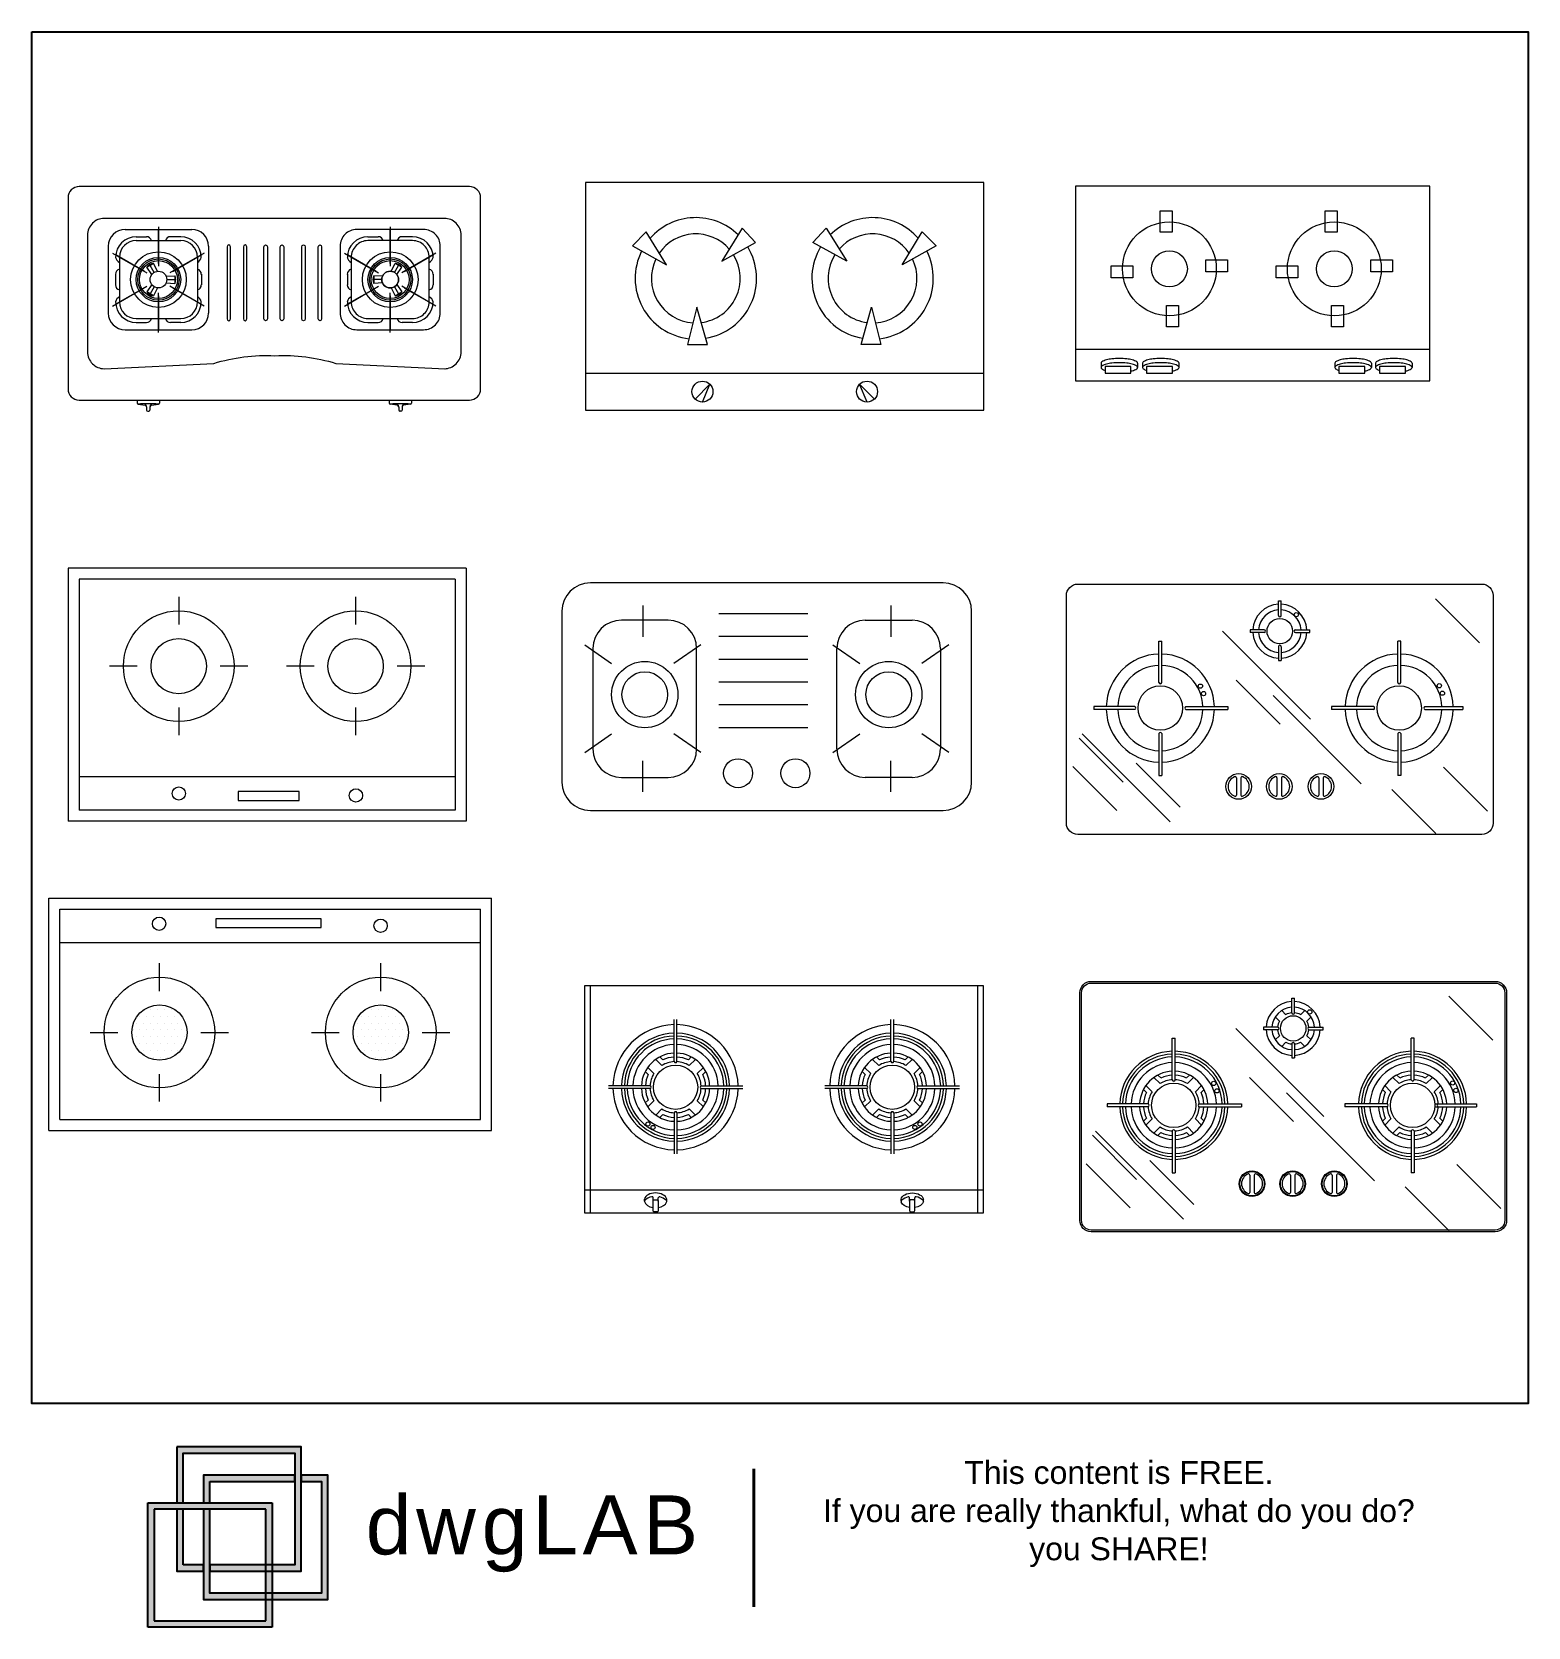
# Model space of a CAD drawing. Header units: inches. Extents: x 21.55 to 24.17, y 11.57 to 14.38.
import ezdxf

# ---------------------------------------------------------------- set-up
doc = ezdxf.new("R2010")
doc.units = ezdxf.units.IN
doc.header["$MEASUREMENT"] = 0
doc.layers.add('001_Dark_1 10', color=7, linetype='Continuous', lineweight=0)
for name, color, linetype, plot in [('02', 251, 'Continuous', False), ('dwgLAB', 250, 'Continuous', False), ('Rectang.', 251, 'Continuous', False)]:
    doc.layers.add(name, color=color, linetype=linetype, plot=plot)
doc.styles.get("Standard").update_dxf_attribs({"font": 'arial.ttf'})

# ---------------------------------------------------------------- blocks, each defined once
blk = doc.blocks.new('DWGlab_ok')
at = {"layer": 'dwgLAB'}
h = blk.add_hatch(color=2, dxfattribs=at)
h.dxf.hatch_style = 2
h.paths.add_polyline_path([(0.0369, 0.2289), (0.0369, 0.158), (0.045, 0.158), (0.045, 0.2209), (0.1869, 0.2209), (0.1869, 0.079), (0.0788, 0.079), (0.0788, 0.0709), (0.1949, 0.0709), (0.1949, 0.2289)])
h = blk.add_hatch(color=13, dxfattribs=at)
h.dxf.hatch_style = 2
h.paths.add_polyline_path([(0.1949, 0.193), (0.1949, 0.1849), (0.2207, 0.1849), (0.2207, 0.0431), (0.0788, 0.0431), (0.0788, 0.1499), (0.0708, 0.1499), (0.0708, 0.035), (0.2287, 0.035), (0.2287, 0.193)])
h = blk.add_hatch(color=13, dxfattribs=at)
h.dxf.hatch_style = 2
h.paths.add_polyline_path([(0.0788, 0.1849), (0.1869, 0.1849), (0.1869, 0.193), (0.0708, 0.193), (0.0708, 0.158), (0.0788, 0.158)])
h = blk.add_hatch(color=155, dxfattribs=at)
h.dxf.hatch_style = 2
h.paths.add_polyline_path([(0.158, 0), (0, 0), (0, 0.158), (0.158, 0.158)])
h.paths.add_polyline_path([(0.0081, 0.0081), (0.1499, 0.0081), (0.1499, 0.1499), (0.0081, 0.1499)])
h = blk.add_hatch(color=2, dxfattribs=at)
h.dxf.hatch_style = 2
h.paths.add_polyline_path([(0.045, 0.079), (0.045, 0.1499), (0.0369, 0.1499), (0.0369, 0.0709), (0.0708, 0.0709), (0.0708, 0.079)])
at = {"layer": 'dwgLAB', "color": 155}
for p, q in [((0, 0), (0, 0.158)), ((0, 0.158), (0.158, 0.158)), ((0.1499, 0.1499), (0.0081, 0.1499)), ((0.0081, 0.1499), (0.0081, 0.0081)), ((0.1499, 0.0081), (0.1499, 0.1499)), ((0.158, 0.158), (0.158, 0)), ((0.158, 0), (0, 0)), ((0.0081, 0.0081), (0.1499, 0.0081))]:
    blk.add_line(p, q, dxfattribs=at)
at = {"layer": 'dwgLAB', "color": 2}
for points in [[(0.0369, 0.2289), (0.0369, 0.158), (0.045, 0.158), (0.045, 0.2209), (0.1869, 0.2209), (0.1869, 0.079), (0.0788, 0.079), (0.0788, 0.0709), (0.1949, 0.0709), (0.1949, 0.2289), (0.0369, 0.2289)], [(0.045, 0.079), (0.045, 0.1499), (0.0369, 0.1499), (0.0369, 0.0709), (0.0708, 0.0709), (0.0708, 0.079), (0.045, 0.079)]]:
    blk.add_lwpolyline(points, dxfattribs=at)
at = {"layer": 'dwgLAB', "color": 13}
for points in [[(0.1949, 0.193), (0.1949, 0.1849), (0.2207, 0.1849), (0.2207, 0.0431), (0.0788, 0.0431), (0.0788, 0.1499), (0.0708, 0.1499), (0.0708, 0.035), (0.2287, 0.035), (0.2287, 0.193), (0.1949, 0.193)], [(0.0788, 0.1849), (0.1869, 0.1849), (0.1869, 0.193), (0.0708, 0.193), (0.0708, 0.158), (0.0788, 0.158), (0.0788, 0.1849)]]:
    blk.add_lwpolyline(points, dxfattribs=at)
at = {"layer": 'dwgLAB', "color": 9, "linetype": 'Continuous', "lineweight": 40}
blk.add_lwpolyline([(0.7701, 0.0256), (0.7701, 0.2011)], dxfattribs=at)
at = {"layer": 'dwgLAB', "color": 7}
for s, width, heights, insert, char_height, attachment_point in [('{\\H0.91667x;\\C0;This content is FREE.\\PIf you are really thankful, what do you do? you SHARE!}', 0.805462, [0.5251], (1.2337, 0.2109), 0.031712, 2), ('{\\T1.1;dwgLAB}', 17.629903, [0], (0.277, 0.1673), 0.075, 1)]:
    blk.add_mtext_dynamic_manual_height_columns(s, width=width, gutter_width=12.5, heights=heights, dxfattribs=dict(at, insert=insert, char_height=char_height, attachment_point=attachment_point))

msp = doc.modelspace()

# ---------------------------------------------------------------- linework, layer by layer
at = {"layer": '001_Dark_1 10'}
for p, q in [((23.3792, 14.1049), (23.3792, 13.7624)), ((24.002, 14.1049), (23.3792, 14.1049)), ((24.002, 13.7624), (24.002, 14.1049)), ((23.5283, 14.0237), (23.5283, 14.0615)), ((23.5283, 14.0615), (23.5493, 14.0615)), ((23.5493, 14.0615), (23.5493, 14.0237)), ((23.8182, 14.0237), (23.8182, 14.0615)), ((23.8182, 14.0615), (23.8392, 14.0615)), ((23.8392, 14.0615), (23.8392, 14.0237)), ((21.7089, 14.0286), (21.8263, 14.0286)), ((21.7676, 14.0335), (21.7676, 13.964)), ((21.7676, 13.9689), (21.7676, 14.0286)), ((22.1749, 14.0335), (22.1749, 13.964)), ((22.1749, 13.9689), (22.1749, 14.0286)), ((22.6249, 14.0245), (22.6006, 13.9998)), ((22.6603, 13.9666), (22.6249, 14.0245)), ((22.7936, 14.0308), (22.7576, 13.9728)), ((22.8171, 14.0054), (22.7936, 14.0308)), ((22.9178, 14.0054), (22.9413, 14.0308)), ((22.9413, 14.0308), (22.9772, 13.9728)), ((23.0746, 13.9666), (23.11, 14.0245)), ((23.11, 14.0245), (23.1342, 13.9998)), ((23.5493, 14.0237), (23.5283, 14.0237)), ((23.8392, 14.0237), (23.8182, 14.0237)), ((21.6795, 13.9992), (21.6795, 13.8818)), ((21.7285, 14.0158), (21.7285, 14.0158)), ((21.7285, 14.0158), (21.7466, 14.0158)), ((21.7285, 14.009), (21.8067, 14.009)), ((21.8067, 14.0158), (21.7886, 14.0158)), ((21.8557, 13.9992), (21.8557, 13.8818)), ((22.1358, 14.0158), (22.1539, 14.0158)), ((22.2141, 14.0158), (22.1959, 14.0158)), ((22.2141, 14.0158), (22.2141, 14.0158)), ((22.6006, 13.9998), (22.6603, 13.9666)), ((22.7576, 13.9728), (22.8171, 14.0054)), ((22.9772, 13.9728), (22.9178, 14.0054)), ((23.1342, 13.9998), (23.0746, 13.9666)), ((21.6871, 13.987), (21.7473, 13.9522)), ((21.743, 13.9547), (21.6913, 13.9845)), ((21.6991, 13.9796), (21.6991, 13.9014)), ((21.7472, 13.9621), (21.7591, 13.9689)), ((21.7558, 13.9492), (21.7472, 13.9621)), ((21.7603, 13.9532), (21.7532, 13.9655)), ((21.7659, 13.9551), (21.7591, 13.9689)), ((21.8481, 13.987), (21.7879, 13.9522)), ((21.7922, 13.9547), (21.8439, 13.9845)), ((21.8361, 13.9796), (21.8361, 13.9014)), ((22.0944, 13.987), (22.1546, 13.9522)), ((22.1503, 13.9547), (22.0986, 13.9845)), ((22.1766, 13.9551), (22.1834, 13.9689)), ((22.1822, 13.9532), (22.1893, 13.9655)), ((22.1953, 13.9621), (22.1834, 13.9689)), ((22.1867, 13.9492), (22.1953, 13.9621)), ((22.2554, 13.987), (22.1952, 13.9522)), ((22.1995, 13.9547), (22.2512, 13.9845)), ((23.4422, 13.9644), (23.48, 13.9644)), ((23.4422, 13.9434), (23.4422, 13.9644)), ((23.48, 13.9644), (23.48, 13.9434)), ((23.6086, 13.9754), (23.6464, 13.9754)), ((23.6086, 13.9544), (23.6086, 13.9754)), ((23.6464, 13.9754), (23.6464, 13.9544)), ((23.7321, 13.9434), (23.7321, 13.9644)), ((23.7321, 13.9644), (23.7699, 13.9644)), ((23.7699, 13.9644), (23.7699, 13.9434)), ((23.8985, 13.9754), (23.9364, 13.9754)), ((23.8985, 13.9544), (23.8985, 13.9754)), ((23.9364, 13.9754), (23.9364, 13.9544)), ((21.6923, 13.9498), (21.6923, 13.9312)), ((21.7811, 13.9463), (21.7965, 13.9473)), ((21.7811, 13.9347), (21.7965, 13.9336)), ((21.7823, 13.9405), (21.7965, 13.9405)), ((21.7965, 13.9473), (21.7965, 13.9336)), ((21.843, 13.9498), (21.843, 13.9312)), ((22.0996, 13.9498), (22.0996, 13.9312)), ((22.146, 13.9473), (22.146, 13.9336)), ((22.1614, 13.9463), (22.146, 13.9473)), ((22.1602, 13.9405), (22.146, 13.9405)), ((22.1614, 13.9347), (22.146, 13.9336)), ((22.2503, 13.9498), (22.2503, 13.9312)), ((23.48, 13.9434), (23.4422, 13.9434)), ((23.6464, 13.9544), (23.6086, 13.9544)), ((23.7699, 13.9434), (23.7321, 13.9434)), ((23.9364, 13.9544), (23.8985, 13.9544)), ((21.6871, 13.894), (21.7473, 13.9288)), ((21.743, 13.9263), (21.6913, 13.8965)), ((21.7558, 13.9317), (21.7472, 13.9189)), ((21.7591, 13.9121), (21.7472, 13.9189)), ((21.7603, 13.9278), (21.7532, 13.9155)), ((21.7659, 13.9259), (21.7591, 13.9121)), ((21.7676, 13.8475), (21.7676, 13.917)), ((21.7676, 13.9121), (21.7676, 13.8524)), ((21.8481, 13.894), (21.7879, 13.9288)), ((21.7922, 13.9263), (21.8439, 13.8965)), ((22.0944, 13.894), (22.1546, 13.9288)), ((22.1503, 13.9263), (22.0986, 13.8965)), ((22.1749, 13.8475), (22.1749, 13.917)), ((22.1749, 13.9121), (22.1749, 13.8524)), ((22.1766, 13.9259), (22.1834, 13.9121)), ((22.1822, 13.9278), (22.1893, 13.9155)), ((22.1834, 13.9121), (22.1953, 13.9189)), ((22.1867, 13.9317), (22.1953, 13.9189)), ((22.2554, 13.894), (22.1952, 13.9288)), ((22.1995, 13.9263), (22.2512, 13.8965)), ((22.7141, 13.8923), (22.6977, 13.8265)), ((22.7323, 13.8265), (22.7141, 13.8923)), ((23.0026, 13.8265), (23.0207, 13.8923)), ((23.0207, 13.8923), (23.0372, 13.8265)), ((23.5393, 13.8951), (23.5603, 13.8951)), ((23.5393, 13.8573), (23.5393, 13.8951)), ((23.5603, 13.8951), (23.5603, 13.8573)), ((23.8292, 13.8951), (23.8502, 13.8951)), ((23.8292, 13.8573), (23.8292, 13.8951)), ((23.8502, 13.8951), (23.8502, 13.8573)), ((21.7089, 13.8524), (21.8263, 13.8524)), ((21.7285, 13.872), (21.8067, 13.872)), ((21.7285, 13.8651), (21.7466, 13.8651)), ((21.8067, 13.8651), (21.7886, 13.8651)), ((21.8067, 13.8651), (21.8067, 13.8651)), ((22.1358, 13.8651), (22.1358, 13.8651)), ((22.1358, 13.8651), (22.1539, 13.8651)), ((22.2141, 13.8651), (22.1959, 13.8651)), ((23.5603, 13.8573), (23.5393, 13.8573)), ((23.8502, 13.8573), (23.8292, 13.8573)), ((22.6977, 13.8265), (22.7323, 13.8265)), ((23.0372, 13.8265), (23.0026, 13.8265)), ((23.3792, 13.8181), (24.002, 13.8181)), ((23.4242, 13.7944), (23.4242, 13.7862)), ((23.4884, 13.7935), (23.4884, 13.7862)), ((23.497, 13.7944), (23.4971, 13.7862)), ((23.5612, 13.7935), (23.5612, 13.7862)), ((23.8351, 13.7944), (23.8352, 13.7862)), ((23.8993, 13.7935), (23.8993, 13.7862)), ((23.9065, 13.7944), (23.9066, 13.7862)), ((23.9708, 13.7935), (23.9708, 13.7862)), ((22.5183, 13.7762), (23.2183, 13.7762)), ((23.4315, 13.7877), (23.4315, 13.7761)), ((23.4767, 13.7877), (23.4315, 13.7877)), ((23.4315, 13.7761), (23.4767, 13.7761)), ((23.4767, 13.7761), (23.4767, 13.7877)), ((23.5496, 13.7877), (23.5043, 13.7877)), ((23.5043, 13.7877), (23.5043, 13.7761)), ((23.5043, 13.7761), (23.5496, 13.7761)), ((23.5496, 13.7761), (23.5496, 13.7877)), ((23.8877, 13.7877), (23.8424, 13.7877)), ((23.8424, 13.7877), (23.8424, 13.7761)), ((23.8424, 13.7761), (23.8877, 13.7761)), ((23.8877, 13.7761), (23.8877, 13.7877)), ((23.9138, 13.7877), (23.9138, 13.7761)), ((23.9591, 13.7877), (23.9138, 13.7877)), ((23.9138, 13.7761), (23.9591, 13.7761)), ((23.9591, 13.7761), (23.9591, 13.7877)), ((22.7367, 13.7565), (22.7106, 13.7306)), ((22.7236, 13.7252), (22.7367, 13.7565)), ((22.9999, 13.7565), (23.026, 13.7306)), ((23.013, 13.7252), (22.9999, 13.7565)), ((23.3792, 13.7624), (24.002, 13.7624)), ((21.7302, 13.7287), (21.7302, 13.7236)), ((21.7319, 13.7216), (21.7443, 13.7198)), ((21.7468, 13.7168), (21.7468, 13.7111)), ((21.7488, 13.7091), (21.7507, 13.7091)), ((21.7527, 13.7168), (21.7527, 13.7111)), ((21.7552, 13.7198), (21.7677, 13.7216)), ((21.7693, 13.7287), (21.7693, 13.7236)), ((22.1732, 13.7287), (22.1732, 13.7236)), ((22.1873, 13.7198), (22.1748, 13.7216)), ((22.1898, 13.7168), (22.1898, 13.7111)), ((22.1937, 13.7091), (22.1918, 13.7091)), ((22.1957, 13.7168), (22.1957, 13.7111)), ((22.2107, 13.7216), (22.1982, 13.7198)), ((22.2123, 13.7287), (22.2123, 13.7236)), ((22.3086, 13.4334), (21.6087, 13.4334)), ((21.6087, 13.4334), (21.6087, 12.9889)), ((22.3086, 13.4334), (22.3086, 12.9889)), ((22.2892, 13.414), (21.6282, 13.414)), ((21.6282, 13.414), (21.6282, 13.0084)), ((22.2892, 13.414), (22.2892, 13.0084)), ((23.1467, 13.4076), (22.5267, 13.4076)), ((21.8032, 13.3828), (21.8032, 13.3342)), ((22.1141, 13.3828), (22.1141, 13.3342)), ((23.7359, 13.35), (23.7359, 13.376)), ((23.7359, 13.376), (23.7409, 13.376)), ((23.7409, 13.35), (23.7409, 13.376)), ((24.0894, 13.3021), (24.0121, 13.3795)), ((22.4767, 13.3576), (22.4767, 13.0576)), ((22.6187, 13.3676), (22.6187, 13.313)), ((22.9089, 13.3531), (22.7523, 13.3531)), ((23.0546, 13.3676), (23.0546, 13.313)), ((23.1967, 13.0576), (23.1967, 13.3576)), ((22.6634, 13.3421), (22.5813, 13.3421)), ((23.0099, 13.3421), (23.092, 13.3421)), ((23.7924, 13.168), (23.6377, 13.3228)), ((23.711, 13.3252), (23.6863, 13.3252)), ((23.6863, 13.3252), (23.6863, 13.3202)), ((23.711, 13.3202), (23.6863, 13.3202)), ((23.7657, 13.3252), (23.7911, 13.3252)), ((23.7657, 13.3202), (23.7911, 13.3202)), ((23.7911, 13.3202), (23.7911, 13.3252)), ((22.5167, 13.2985), (22.5641, 13.2658)), ((22.5313, 13.2921), (22.5313, 13.1157)), ((22.7207, 13.2985), (22.6734, 13.2658)), ((22.7134, 13.1157), (22.7134, 13.2921)), ((22.9089, 13.3131), (22.7523, 13.3131)), ((22.9527, 13.2985), (23, 13.2658)), ((22.9599, 13.1157), (22.9599, 13.2921)), ((23.1566, 13.2985), (23.1093, 13.2658)), ((23.142, 13.2921), (23.142, 13.1157)), ((23.5259, 13.3053), (23.5309, 13.3053)), ((23.5259, 13.2325), (23.5259, 13.3053)), ((23.5309, 13.2325), (23.5309, 13.3053)), ((23.7359, 13.2953), (23.7359, 13.271)), ((23.7409, 13.2953), (23.7409, 13.271)), ((23.9508, 13.3053), (23.9458, 13.3053)), ((23.9458, 13.2325), (23.9458, 13.3053)), ((23.9508, 13.2325), (23.9508, 13.3053)), ((21.7303, 13.2612), (21.6816, 13.2612)), ((21.9247, 13.2612), (21.8761, 13.2612)), ((22.0412, 13.2612), (21.9926, 13.2612)), ((22.2357, 13.2612), (22.1871, 13.2612)), ((22.9089, 13.2731), (22.7523, 13.2731)), ((23.7359, 13.271), (23.7409, 13.271)), ((22.9089, 13.2331), (22.7523, 13.2331)), ((23.7391, 13.1592), (23.6618, 13.2366)), ((23.8812, 13.0546), (23.7265, 13.2094)), ((21.8032, 13.1883), (21.8032, 13.1397)), ((22.1141, 13.1883), (22.1141, 13.1397)), ((22.9089, 13.1931), (22.7523, 13.1931)), ((23.4835, 13.1901), (23.4115, 13.1901)), ((23.4115, 13.1901), (23.4115, 13.1851)), ((23.4835, 13.1851), (23.4115, 13.1851)), ((23.5734, 13.1901), (23.6473, 13.1901)), ((23.5734, 13.1851), (23.6473, 13.1851)), ((23.6473, 13.1901), (23.6473, 13.1851)), ((23.9034, 13.1901), (23.8294, 13.1901)), ((23.8294, 13.1901), (23.8294, 13.1851)), ((23.9034, 13.1851), (23.8294, 13.1851)), ((23.9932, 13.1901), (24.0602, 13.1901)), ((23.9932, 13.1851), (24.0602, 13.1851)), ((24.0602, 13.1901), (24.0602, 13.1851)), ((22.9089, 13.1531), (22.7523, 13.1531)), ((22.5167, 13.1094), (22.5641, 13.1421)), ((22.7207, 13.1094), (22.6734, 13.1421)), ((22.9527, 13.1094), (23, 13.1421)), ((23.1566, 13.1094), (23.1093, 13.1421)), ((23.4629, 13.0575), (23.3855, 13.1349)), ((23.5457, 12.9876), (23.391, 13.1424)), ((23.5259, 13.1427), (23.5259, 13.0691)), ((23.5309, 13.1427), (23.5309, 13.0691)), ((23.9458, 13.1427), (23.9458, 13.0691)), ((23.9508, 13.1427), (23.9508, 13.0691)), ((22.6187, 13.0403), (22.6187, 13.0948)), ((23.0546, 13.0403), (23.0546, 13.0948)), ((22.2892, 13.0667), (21.6282, 13.0667)), ((22.5813, 13.0657), (22.6634, 13.0657)), ((23.092, 13.0657), (23.0099, 13.0657)), ((23.452, 13.0073), (23.3746, 13.0847)), ((23.5635, 13.0132), (23.4861, 13.0906)), ((23.5259, 13.0691), (23.5309, 13.0691)), ((23.662, 13.0651), (23.662, 13.0344)), ((23.67, 13.0651), (23.67, 13.0344)), ((23.7334, 13.0651), (23.7334, 13.0344)), ((23.7414, 13.0651), (23.7414, 13.0344)), ((23.8067, 13.0651), (23.8067, 13.0344)), ((23.8147, 13.0651), (23.8147, 13.0344)), ((23.9508, 13.0691), (23.9458, 13.0691)), ((24.1033, 13.0063), (24.0259, 13.0837)), ((21.908, 13.0408), (21.908, 13.0254)), ((22.0152, 13.0408), (21.908, 13.0408)), ((22.0152, 13.0254), (22.0152, 13.0408)), ((24.0125, 12.9669), (23.9351, 13.0443)), ((22.2892, 13.0084), (21.6282, 13.0084)), ((21.908, 13.0254), (22.0152, 13.0254)), ((22.5267, 13.0076), (23.1467, 13.0076)), ((22.3086, 12.9889), (21.6087, 12.9889)), ((21.5749, 12.8536), (22.3528, 12.8536)), ((21.5749, 12.4452), (21.5749, 12.8536)), ((22.3528, 12.4452), (22.3528, 12.8536)), ((21.5943, 12.8342), (22.3334, 12.8342)), ((21.5943, 12.4647), (21.5943, 12.8342)), ((22.0535, 12.8171), (21.8683, 12.8171)), ((21.8683, 12.8171), (21.8683, 12.8017)), ((22.0535, 12.8017), (22.0535, 12.8171)), ((22.3334, 12.4647), (22.3334, 12.8342)), ((21.8683, 12.8017), (22.0535, 12.8017)), ((21.5943, 12.7758), (22.3334, 12.7758)), ((21.7694, 12.6903), (21.7694, 12.739)), ((22.1583, 12.6903), (22.1583, 12.739)), ((22.5169, 12.3002), (22.5169, 12.7002)), ((22.5169, 12.7002), (23.2169, 12.7002)), ((22.5269, 12.3002), (22.5269, 12.7002)), ((23.2069, 12.7002), (23.2069, 12.3002)), ((23.2169, 12.7002), (23.2169, 12.3002)), ((23.7594, 12.6779), (23.7644, 12.6779)), ((23.7594, 12.6519), (23.7594, 12.6779)), ((23.7644, 12.6519), (23.7644, 12.6779)), ((24.113, 12.604), (24.0356, 12.6814)), ((21.7351, 12.6463), (21.7351, 12.6463)), ((21.7472, 12.6463), (21.7472, 12.6463)), ((21.7533, 12.6584), (21.7533, 12.6584)), ((21.7594, 12.6463), (21.7594, 12.6463)), ((21.7655, 12.6584), (21.7655, 12.6584)), ((21.7715, 12.6463), (21.7715, 12.6463)), ((21.7776, 12.6584), (21.7776, 12.6584)), ((21.7837, 12.6463), (21.7837, 12.6463)), ((21.7898, 12.6584), (21.7898, 12.6584)), ((21.7959, 12.6463), (21.7959, 12.6463)), ((21.808, 12.6463), (21.808, 12.6463)), ((22.124, 12.6463), (22.124, 12.6463)), ((22.1362, 12.6463), (22.1362, 12.6463)), ((22.1423, 12.6584), (22.1423, 12.6584)), ((22.1484, 12.6463), (22.1484, 12.6463)), ((22.1544, 12.6584), (22.1544, 12.6584)), ((22.1605, 12.6463), (22.1605, 12.6463)), ((22.1666, 12.6584), (22.1666, 12.6584)), ((22.1727, 12.6463), (22.1727, 12.6463)), ((22.1787, 12.6584), (22.1787, 12.6584)), ((22.1848, 12.6463), (22.1848, 12.6463)), ((22.197, 12.6463), (22.197, 12.6463)), ((23.7378, 12.6374), (23.7305, 12.6447)), ((23.7491, 12.6487), (23.7418, 12.656)), ((23.7748, 12.6487), (23.7821, 12.656)), ((23.7861, 12.6374), (23.7934, 12.6447)), ((21.6478, 12.6174), (21.6964, 12.6174)), ((21.7229, 12.622), (21.7229, 12.622)), ((21.729, 12.6341), (21.729, 12.6341)), ((21.7351, 12.622), (21.7351, 12.622)), ((21.7412, 12.6341), (21.7412, 12.6341)), ((21.7472, 12.622), (21.7472, 12.622)), ((21.7533, 12.6341), (21.7533, 12.6341)), ((21.7594, 12.622), (21.7594, 12.622)), ((21.7655, 12.6341), (21.7655, 12.6341)), ((21.7715, 12.622), (21.7715, 12.622)), ((21.7776, 12.6341), (21.7776, 12.6341)), ((21.7837, 12.622), (21.7837, 12.622)), ((21.7898, 12.6341), (21.7898, 12.6341)), ((21.7959, 12.622), (21.7959, 12.622)), ((21.8019, 12.6341), (21.8019, 12.6341)), ((21.808, 12.622), (21.808, 12.622)), ((21.8141, 12.6341), (21.8141, 12.6341)), ((21.8423, 12.6174), (21.8909, 12.6174)), ((22.0368, 12.6174), (22.0854, 12.6174)), ((22.1119, 12.622), (22.1119, 12.622)), ((22.118, 12.6341), (22.118, 12.6341)), ((22.124, 12.622), (22.124, 12.622)), ((22.1301, 12.6341), (22.1301, 12.6341)), ((22.1362, 12.622), (22.1362, 12.622)), ((22.1423, 12.6341), (22.1423, 12.6341)), ((22.1484, 12.622), (22.1484, 12.622)), ((22.1544, 12.6341), (22.1544, 12.6341)), ((22.1605, 12.622), (22.1605, 12.622)), ((22.1666, 12.6341), (22.1666, 12.6341)), ((22.1727, 12.622), (22.1727, 12.622)), ((22.1787, 12.6341), (22.1787, 12.6341)), ((22.1848, 12.622), (22.1848, 12.622)), ((22.1909, 12.6341), (22.1909, 12.6341)), ((22.197, 12.622), (22.197, 12.622)), ((22.203, 12.6341), (22.203, 12.6341)), ((22.2312, 12.6174), (22.2799, 12.6174)), ((22.6739, 12.5663), (22.6739, 12.6402)), ((22.6789, 12.5663), (22.6789, 12.6402)), ((23.0549, 12.5663), (23.0549, 12.6402)), ((23.0599, 12.5663), (23.0599, 12.6402)), ((23.816, 12.4699), (23.6612, 12.6247)), ((23.7098, 12.6271), (23.7098, 12.6221)), ((23.7346, 12.6271), (23.7098, 12.6271)), ((23.7346, 12.6221), (23.7098, 12.6221)), ((23.7893, 12.6271), (23.8146, 12.6271)), ((23.7893, 12.6221), (23.8146, 12.6221)), ((23.8146, 12.6221), (23.8146, 12.6271)), ((21.729, 12.6098), (21.729, 12.6098)), ((21.7351, 12.5976), (21.7351, 12.5976)), ((21.7412, 12.6098), (21.7412, 12.6098)), ((21.7472, 12.5976), (21.7472, 12.5976)), ((21.7533, 12.6098), (21.7533, 12.6098)), ((21.7594, 12.5976), (21.7594, 12.5976)), ((21.7655, 12.6098), (21.7655, 12.6098)), ((21.7715, 12.5976), (21.7715, 12.5976)), ((21.7776, 12.6098), (21.7776, 12.6098)), ((21.7837, 12.5976), (21.7837, 12.5976)), ((21.7898, 12.6098), (21.7898, 12.6098)), ((21.7959, 12.5976), (21.7959, 12.5976)), ((21.8019, 12.6098), (21.8019, 12.6098)), ((21.808, 12.5976), (21.808, 12.5976)), ((21.8141, 12.6098), (21.8141, 12.6098)), ((22.118, 12.6098), (22.118, 12.6098)), ((22.124, 12.5976), (22.124, 12.5976)), ((22.1301, 12.6098), (22.1301, 12.6098)), ((22.1362, 12.5976), (22.1362, 12.5976)), ((22.1423, 12.6098), (22.1423, 12.6098)), ((22.1484, 12.5976), (22.1484, 12.5976)), ((22.1544, 12.6098), (22.1544, 12.6098)), ((22.1605, 12.5976), (22.1605, 12.5976)), ((22.1666, 12.6098), (22.1666, 12.6098)), ((22.1727, 12.5976), (22.1727, 12.5976)), ((22.1787, 12.6098), (22.1787, 12.6098)), ((22.1848, 12.5976), (22.1848, 12.5976)), ((22.1909, 12.6098), (22.1909, 12.6098)), ((22.197, 12.5976), (22.197, 12.5976)), ((22.203, 12.6098), (22.203, 12.6098)), ((23.5495, 12.5344), (23.5495, 12.6072)), ((23.5495, 12.6072), (23.5545, 12.6072)), ((23.5545, 12.5344), (23.5545, 12.6072)), ((23.7305, 12.6044), (23.7378, 12.6117)), ((23.7418, 12.5931), (23.7491, 12.6004)), ((23.7594, 12.5972), (23.7594, 12.5729)), ((23.7644, 12.5972), (23.7644, 12.5729)), ((23.7821, 12.5931), (23.7748, 12.6004)), ((23.7934, 12.6044), (23.7861, 12.6117)), ((23.9693, 12.5344), (23.9693, 12.6072)), ((23.9743, 12.6072), (23.9693, 12.6072)), ((23.9743, 12.5344), (23.9743, 12.6072)), ((21.7412, 12.5855), (21.7412, 12.5855)), ((21.7533, 12.5855), (21.7533, 12.5855)), ((21.7594, 12.5733), (21.7594, 12.5733)), ((21.7655, 12.5855), (21.7655, 12.5855)), ((21.7715, 12.5733), (21.7715, 12.5733)), ((21.7776, 12.5855), (21.7776, 12.5855)), ((21.7837, 12.5733), (21.7837, 12.5733)), ((21.7898, 12.5855), (21.7898, 12.5855)), ((21.8019, 12.5855), (21.8019, 12.5855)), ((22.1301, 12.5855), (22.1301, 12.5855)), ((22.1423, 12.5855), (22.1423, 12.5855)), ((22.1484, 12.5733), (22.1484, 12.5733)), ((22.1544, 12.5855), (22.1544, 12.5855)), ((22.1605, 12.5733), (22.1605, 12.5733)), ((22.1666, 12.5855), (22.1666, 12.5855)), ((22.1727, 12.5733), (22.1727, 12.5733)), ((22.1787, 12.5855), (22.1787, 12.5855)), ((22.1909, 12.5855), (22.1909, 12.5855)), ((22.6524, 12.5594), (22.6416, 12.5702)), ((22.6539, 12.5693), (22.6486, 12.5745)), ((22.6989, 12.5693), (22.7041, 12.5745)), ((22.7003, 12.5594), (22.7112, 12.5702)), ((23.0335, 12.5594), (23.0227, 12.5702)), ((23.0349, 12.5693), (23.0297, 12.5745)), ((23.08, 12.5693), (23.0852, 12.5745)), ((23.0814, 12.5594), (23.0922, 12.5702)), ((23.7594, 12.5729), (23.7644, 12.5729)), ((21.7694, 12.4959), (21.7694, 12.5445)), ((22.1583, 12.4959), (22.1583, 12.5445)), ((22.6284, 12.5439), (22.6232, 12.5491)), ((22.6383, 12.5453), (22.6275, 12.5561)), ((22.7145, 12.5453), (22.7253, 12.5561)), ((22.7244, 12.5439), (22.7296, 12.5491)), ((23.0095, 12.5439), (23.0042, 12.5491)), ((23.0194, 12.5453), (23.0085, 12.5561)), ((23.0955, 12.5453), (23.1064, 12.5561)), ((23.1054, 12.5439), (23.1106, 12.5491)), ((23.5172, 12.5384), (23.528, 12.5276)), ((23.5243, 12.5427), (23.5295, 12.5375)), ((23.5745, 12.5375), (23.5797, 12.5427)), ((23.576, 12.5276), (23.5868, 12.5384)), ((23.7627, 12.4611), (23.6853, 12.5385)), ((23.9479, 12.5276), (23.9371, 12.5384)), ((23.9493, 12.5375), (23.9441, 12.5427)), ((23.9996, 12.5427), (23.9944, 12.5375)), ((24.0066, 12.5384), (23.9958, 12.5276)), ((22.6315, 12.5238), (22.5587, 12.5238)), ((22.6315, 12.5188), (22.5587, 12.5188)), ((22.7213, 12.5238), (22.7949, 12.5238)), ((22.7213, 12.5188), (22.7949, 12.5188)), ((23.0125, 12.5238), (22.939, 12.5238)), ((23.0125, 12.5188), (22.939, 12.5188)), ((23.1024, 12.5238), (23.1752, 12.5238)), ((23.1024, 12.5188), (23.1752, 12.5188)), ((23.4988, 12.5172), (23.504, 12.512)), ((23.5031, 12.5242), (23.5139, 12.5134)), ((23.5901, 12.5134), (23.6009, 12.5242)), ((23.6, 12.512), (23.6052, 12.5172)), ((23.9048, 12.3565), (23.75, 12.5113)), ((23.9239, 12.512), (23.9186, 12.5172)), ((23.9338, 12.5134), (23.9229, 12.5242)), ((24.0208, 12.5242), (24.0099, 12.5134)), ((24.025, 12.5172), (24.0198, 12.512)), ((22.6232, 12.4936), (22.6284, 12.4988)), ((22.6275, 12.4866), (22.6383, 12.4974)), ((22.6416, 12.4724), (22.6524, 12.4832)), ((22.6739, 12.4764), (22.6739, 12.4044)), ((22.6789, 12.4764), (22.6789, 12.4044)), ((22.7112, 12.4724), (22.7003, 12.4832)), ((22.7253, 12.4866), (22.7145, 12.4974)), ((22.7296, 12.4936), (22.7244, 12.4988)), ((23.0042, 12.4936), (23.0095, 12.4988)), ((23.0085, 12.4866), (23.0194, 12.4974)), ((23.0227, 12.4724), (23.0335, 12.4832)), ((23.0549, 12.4764), (23.0549, 12.4044)), ((23.0599, 12.4764), (23.0599, 12.4044)), ((23.0922, 12.4724), (23.0814, 12.4832)), ((23.1064, 12.4866), (23.0955, 12.4974)), ((23.1106, 12.4936), (23.1054, 12.4988)), ((23.5071, 12.492), (23.4351, 12.492)), ((23.4351, 12.492), (23.4351, 12.487)), ((23.5071, 12.487), (23.4351, 12.487)), ((23.5969, 12.492), (23.6709, 12.492)), ((23.5969, 12.487), (23.6709, 12.487)), ((23.6709, 12.492), (23.6709, 12.487)), ((23.8529, 12.492), (23.8529, 12.487)), ((23.9269, 12.492), (23.8529, 12.492)), ((23.9269, 12.487), (23.8529, 12.487)), ((24.0118, 12.492), (24.0838, 12.492)), ((24.0118, 12.487), (24.0838, 12.487)), ((24.0838, 12.492), (24.0838, 12.487)), ((21.5943, 12.4647), (22.3334, 12.4647)), ((22.6486, 12.4681), (22.6539, 12.4734)), ((22.7041, 12.4681), (22.6989, 12.4734)), ((23.0297, 12.4681), (23.0349, 12.4734)), ((23.0852, 12.4681), (23.08, 12.4734)), ((23.4988, 12.4617), (23.504, 12.467)), ((23.5031, 12.4547), (23.5139, 12.4655)), ((23.5172, 12.4406), (23.528, 12.4514)), ((23.576, 12.4514), (23.5868, 12.4406)), ((23.5901, 12.4655), (23.6009, 12.4547)), ((23.6, 12.467), (23.6052, 12.4617)), ((23.9239, 12.467), (23.9186, 12.4617)), ((23.9338, 12.4655), (23.9229, 12.4547)), ((23.9479, 12.4514), (23.9371, 12.4406)), ((24.0066, 12.4406), (23.9958, 12.4514)), ((24.0208, 12.4547), (24.0099, 12.4655)), ((24.025, 12.4617), (24.0198, 12.467)), ((21.5749, 12.4452), (22.3528, 12.4452)), ((23.4864, 12.3594), (23.409, 12.4368)), ((23.5693, 12.2895), (23.4145, 12.4443)), ((23.5243, 12.4363), (23.5295, 12.4415)), ((23.5495, 12.4445), (23.5495, 12.371)), ((23.5545, 12.4445), (23.5545, 12.371)), ((23.5745, 12.4415), (23.5797, 12.4363)), ((23.9493, 12.4415), (23.9441, 12.4363)), ((23.9693, 12.4445), (23.9693, 12.371)), ((23.9743, 12.4445), (23.9743, 12.371)), ((23.9996, 12.4363), (23.9944, 12.4415)), ((23.5871, 12.3151), (23.5097, 12.3925)), ((23.4756, 12.3092), (23.3982, 12.3866)), ((23.5495, 12.371), (23.5545, 12.371)), ((23.6856, 12.367), (23.6856, 12.3363)), ((23.6936, 12.367), (23.6936, 12.3363)), ((23.7569, 12.367), (23.7569, 12.3363)), ((23.7649, 12.367), (23.7649, 12.3363)), ((23.8303, 12.367), (23.8303, 12.3363)), ((23.8383, 12.367), (23.8383, 12.3363)), ((23.9743, 12.371), (23.9693, 12.371)), ((24.1268, 12.3082), (24.0494, 12.3856)), ((23.2169, 12.3402), (22.5169, 12.3402)), ((24.036, 12.2688), (23.9587, 12.3462)), ((22.6216, 12.3211), (22.6216, 12.3247)), ((22.6371, 12.3213), (22.6371, 12.3269)), ((22.646, 12.3213), (22.646, 12.3267)), ((22.6611, 12.3211), (22.6611, 12.3247)), ((23.0728, 12.3211), (23.0728, 12.3247)), ((23.0878, 12.3213), (23.0878, 12.3267)), ((23.0967, 12.3213), (23.0967, 12.3269)), ((23.1123, 12.3211), (23.1123, 12.3247)), ((23.2169, 12.3002), (22.5169, 12.3002))]:
    msp.add_line(p, q, dxfattribs=at)
for points in [[(22.3142, 13.7287, 0.414214), (22.3338, 13.7483), (22.3338, 14.0846, 0.414214), (22.3142, 14.1041), (21.6283, 14.1041, 0.414214), (21.6088, 14.0846), (21.6088, 13.7483, 0.414214), (21.6283, 13.7287)], [(22.0868, 13.9992), (22.0868, 13.8818, 0.414214), (22.1162, 13.8524), (22.2336, 13.8524, 0.414214), (22.263, 13.8818), (22.263, 13.9992, 0.414214), (22.2336, 14.0286), (22.1162, 14.0286, 0.414214)], [(21.8941, 13.8713), (21.8941, 13.9983, 1), (21.8881, 13.9983), (21.8881, 13.8713, 1)], [(21.9229, 13.8713), (21.9229, 13.9983, 1), (21.9169, 13.9983), (21.9169, 13.8713, 1)], [(21.953, 13.8713), (21.953, 13.9983, -1), (21.959, 13.9983), (21.959, 13.8713, -1)], [(21.9818, 13.8713), (21.9818, 13.9983, -1), (21.9878, 13.9983), (21.9878, 13.8713, -1)], [(22.0196, 13.8713), (22.0196, 13.9983, -1), (22.0256, 13.9983), (22.0256, 13.8713, -1)], [(22.0484, 13.8713), (22.0484, 13.9983, -1), (22.0544, 13.9983), (22.0544, 13.8713, -1)], [(22.1064, 13.9796), (22.1064, 13.9014, 0.414214), (22.1358, 13.872), (22.2141, 13.872, 0.414214), (22.2434, 13.9014), (22.2434, 13.9796, 0.414214), (22.2141, 14.009), (22.1358, 14.009, 0.414214)], [(24.0934, 12.9654), (23.3834, 12.9654, -0.414214), (23.3634, 12.9854), (23.3634, 13.3854, -0.414214), (23.3834, 13.4054), (24.0934, 13.4054, -0.414214), (24.1134, 13.3854), (24.1134, 12.9854, -0.414214)], [(24.1169, 12.2673), (23.4069, 12.2673, -0.414214), (23.3869, 12.2873), (23.3869, 12.6873, -0.414214), (23.4069, 12.7073), (24.1169, 12.7073, -0.414214), (24.1369, 12.6873), (24.1369, 12.2873, -0.414214)], [(24.1169, 12.2703), (23.4069, 12.2703, -0.414214), (23.3899, 12.2873), (23.3899, 12.6873, -0.414214), (23.4069, 12.7043), (24.1169, 12.7043, -0.414214), (24.1339, 12.6873), (24.1339, 12.2873, -0.414214)], [(22.6371, 12.3044), (22.6371, 12.3213, -0.414214), (22.6391, 12.3233), (22.644, 12.3233, -0.414214), (22.646, 12.3213), (22.646, 12.3044, -0.414214), (22.644, 12.3024), (22.6391, 12.3024, -0.414214)], [(23.0967, 12.3044), (23.0967, 12.3213, 0.414214), (23.0947, 12.3233), (23.0898, 12.3233, 0.414214), (23.0878, 12.3213), (23.0878, 12.3044, 0.414214), (23.0898, 12.3024), (23.0947, 12.3024, 0.414214)]]:
    msp.add_lwpolyline(points, format="xyb", close=True, dxfattribs=at)
msp.add_lwpolyline([(23.2183, 14.1112), (22.5183, 14.1112), (22.5183, 13.7112), (23.2183, 13.7112)], close=True, dxfattribs=at)
for points in [[(22.2701, 13.7839, 0.414214), (22.2995, 13.8133), (22.2995, 14.0188, 0.414214), (22.2701, 14.0481), (21.6724, 14.0481, 0.414214), (21.643, 14.0188), (21.643, 13.8133, 0.414214), (21.6724, 13.7839), (21.8648, 13.7932, -0.087429), (21.9722, 13.8067, -0.087429), (22.0796, 13.7932), (22.272, 13.7839)], [(21.7676, 13.9552, -1), (21.7676, 13.9258, -1), (21.7676, 13.9552, -1)], [(22.1749, 13.9552, 1), (22.1749, 13.9258, 1), (22.1749, 13.9552, 1)]]:
    msp.add_lwpolyline(points, format="xyb", dxfattribs=at)
for points in [[(21.7676, 13.9689), (21.7676, 14.0286)], [(22.1749, 13.9689), (22.1749, 14.0286)], [(21.743, 13.9547), (21.6913, 13.9845)], [(21.7922, 13.9547), (21.8439, 13.9845)], [(22.1503, 13.9547), (22.0986, 13.9845)], [(22.1995, 13.9547), (22.2512, 13.9845)], [(21.743, 13.9263), (21.6913, 13.8965)], [(21.7676, 13.9121), (21.7676, 13.8524)], [(21.7922, 13.9263), (21.8439, 13.8965)], [(22.1503, 13.9263), (22.0986, 13.8965)], [(22.1749, 13.9121), (22.1749, 13.8524)], [(22.1995, 13.9263), (22.2512, 13.8965)]]:
    msp.add_lwpolyline(points, dxfattribs=at)
for centre, radius in [((23.5443, 13.9594), 0.0825), ((23.8342, 13.9594), 0.0825), ((21.7676, 13.9405), 0.0489), ((22.1749, 13.9405), 0.0489), ((23.5443, 13.9594), 0.0316), ((23.8342, 13.9594), 0.0316), ((21.7676, 13.9405), 0.0391), ((21.7676, 13.9405), 0.0362), ((21.7676, 13.9405), 0.0333), ((22.1749, 13.9405), 0.0391), ((22.1749, 13.9405), 0.0362), ((22.1749, 13.9405), 0.0333), ((21.7676, 13.9405), 0.0147), ((22.1749, 13.9405), 0.0147), ((22.7237, 13.7436), 0.0184), ((23.013, 13.7436), 0.0184), ((21.8032, 13.2612), 0.0972), ((22.1141, 13.2612), 0.0972), ((23.7384, 13.3227), 0.0224), ((23.7674, 13.3517), 0.00373), ((21.8032, 13.2612), 0.0486), ((22.1141, 13.2612), 0.0486), ((22.6224, 13.2112), 0.0583), ((23.051, 13.2112), 0.0583), ((22.6224, 13.2112), 0.0401), ((23.051, 13.2112), 0.0401), ((23.5284, 13.1876), 0.039), ((23.5988, 13.2261), 0.00373), ((23.6043, 13.213), 0.00373), ((23.9483, 13.1876), 0.039), ((24.0187, 13.2268), 0.00373), ((24.0242, 13.2137), 0.00373), ((22.7863, 13.073), 0.0255), ((22.8871, 13.073), 0.0255), ((23.666, 13.0498), 0.0225), ((23.7374, 13.0498), 0.0225), ((23.8107, 13.0498), 0.0225), ((21.8034, 13.0374), 0.0117), ((22.1147, 13.034), 0.0117), ((21.7688, 12.8086), 0.0117), ((22.1581, 12.8051), 0.0117), ((21.7694, 12.6174), 0.0972), ((22.1583, 12.6174), 0.0972), ((21.7694, 12.6174), 0.0486), ((22.1583, 12.6174), 0.0486), ((23.7619, 12.6246), 0.0224), ((23.791, 12.6536), 0.00373), ((22.6764, 12.5213), 0.039), ((23.0574, 12.5213), 0.039), ((23.6223, 12.528), 0.00373), ((24.0422, 12.5287), 0.00373), ((23.552, 12.4895), 0.039), ((23.6279, 12.5149), 0.00373), ((23.9718, 12.4895), 0.039), ((24.0478, 12.5156), 0.00373), ((22.6278, 12.4566), 0.00358), ((22.6369, 12.4507), 0.00358), ((23.097, 12.4507), 0.00358), ((23.106, 12.4566), 0.00358), ((23.6896, 12.3517), 0.0225), ((23.6896, 12.3517), 0.0215), ((23.7609, 12.3517), 0.0225), ((23.7609, 12.3517), 0.0215), ((23.8343, 12.3517), 0.0225), ((23.8343, 12.3517), 0.0215)]:
    msp.add_circle(centre, radius, dxfattribs=at)
for centre, radius, start, end in [((22.7121, 13.9427), 0.1067, 45.8373, 138.7775), ((23.0227, 13.9427), 0.1067, 41.2225, 134.1627), ((21.7089, 13.9992), 0.0294, 90, 180), ((21.8263, 13.9992), 0.0294, 0, 90), ((22.7121, 13.9427), 0.0781, 41.1973, 145.4439), ((23.0227, 13.9427), 0.0781, 34.5561, 138.8027), ((21.7285, 13.9796), 0.0362, 90, 180), ((21.7285, 13.9796), 0.0294, 90, 180), ((21.7468, 14.0071), 0.00876, 12.564, 91.6861), ((21.7884, 14.0071), 0.00876, 88.3139, 167.436), ((21.8067, 13.9796), 0.0362, 0, 90), ((21.8067, 13.9796), 0.0294, 0, 90), ((22.1358, 13.9796), 0.0362, 90, 180), ((22.1541, 14.0071), 0.00876, 12.564, 91.6861), ((22.1957, 14.0071), 0.00876, 88.3139, 167.436), ((22.2141, 13.9796), 0.0362, 0, 90), ((22.7121, 13.9427), 0.1067, 153.231, 263.5995), ((22.7121, 13.9427), 0.1067, 279.2438, 31.147), ((23.0227, 13.9427), 0.1067, 148.853, 260.7562), ((23.0227, 13.9427), 0.1067, 276.4005, 26.769), ((21.7039, 13.9816), 0.0118, 189.6676, 246.0824), ((21.7608, 13.9523), 0.0167, 95.7306, 144.2694), ((21.8313, 13.9816), 0.0118, 293.9176, 350.3324), ((22.1112, 13.9816), 0.0118, 189.6676, 246.0824), ((22.1817, 13.9523), 0.0167, 35.7306, 84.2694), ((22.2386, 13.9816), 0.0118, 293.9176, 350.3324), ((22.7121, 13.9427), 0.0781, 154.0793, 266.4247), ((22.7121, 13.9427), 0.0781, 276.98, 32.0222), ((23.0227, 13.9427), 0.0781, 147.9778, 263.02), ((23.0227, 13.9427), 0.0781, 273.5753, 25.9207), ((21.701, 13.95), 0.00876, 102.564, 181.686), ((21.7813, 13.9405), 0.0167, 335.7306, 24.2694), ((21.8342, 13.95), 0.00876, 358.314, 77.436), ((22.1083, 13.95), 0.00876, 102.564, 181.686), ((22.1612, 13.9405), 0.0167, 155.7306, 204.2694), ((22.2415, 13.95), 0.00876, 358.314, 77.436), ((21.701, 13.9309), 0.00876, 178.3139, 257.436), ((21.7039, 13.8994), 0.0118, 113.9176, 170.3324), ((21.7608, 13.9287), 0.0167, 215.7306, 264.2694), ((21.8342, 13.9309), 0.00876, 282.564, 1.6861), ((21.8313, 13.8994), 0.0118, 9.6676, 66.0824), ((22.1083, 13.9309), 0.00876, 178.3139, 257.436), ((22.1112, 13.8994), 0.0118, 113.9176, 170.3324), ((22.1817, 13.9287), 0.0167, 275.7306, 324.2694), ((22.2415, 13.9309), 0.00876, 282.564, 1.6861), ((22.2386, 13.8994), 0.0118, 9.6676, 66.0824), ((21.7089, 13.8818), 0.0294, 180, 270), ((21.7285, 13.9014), 0.0362, 180, 270), ((21.7285, 13.9014), 0.0294, 180, 270), ((21.8067, 13.9014), 0.0294, 270, 0), ((21.8067, 13.9014), 0.0362, 270, 0), ((21.8263, 13.8818), 0.0294, 270, 0), ((22.1358, 13.9014), 0.0362, 180, 270), ((22.2141, 13.9014), 0.0362, 270, 0), ((21.7468, 13.8739), 0.00876, 268.3139, 347.436), ((21.7884, 13.8739), 0.00876, 192.564, 271.6861), ((22.1541, 13.8739), 0.00876, 268.3139, 347.436), ((22.1957, 13.8739), 0.00876, 192.564, 271.6861), ((23.4271, 13.7935), 0.00282, 121.9106, 180), ((23.4271, 13.7935), 0.00282, 180, 197.9454), ((23.4409, 13.7714), 0.0289, 104.4631, 121.9106), ((23.4409, 13.764), 0.0289, 104.4631, 121.9106), ((23.4501, 13.7354), 0.0661, 96.0983, 104.4631), ((23.4501, 13.728), 0.0661, 96.0983, 104.4631), ((23.4563, 13.6776), 0.1242, 90, 96.0983), ((23.4563, 13.6702), 0.1242, 90, 96.0983), ((23.4563, 13.6776), 0.1242, 83.9017, 90), ((23.4563, 13.6702), 0.1242, 83.9017, 90), ((23.4625, 13.7354), 0.0661, 75.5369, 83.9017), ((23.4625, 13.728), 0.0661, 75.5369, 83.9017), ((23.4718, 13.7714), 0.0289, 58.0894, 75.5369), ((23.4718, 13.764), 0.0289, 58.0894, 75.5369), ((23.4856, 13.7935), 0.00282, 0, 58.0894), ((23.4999, 13.7935), 0.00282, 121.9106, 180), ((23.4999, 13.7935), 0.00282, 180, 197.9454), ((23.5137, 13.7714), 0.0289, 104.4631, 121.9106), ((23.5137, 13.764), 0.0289, 104.4631, 121.9106), ((23.523, 13.7354), 0.0661, 96.0983, 104.4631), ((23.523, 13.728), 0.0661, 96.0983, 104.4631), ((23.5291, 13.6776), 0.1242, 90, 96.0983), ((23.5291, 13.6702), 0.1242, 90, 96.0983), ((23.5291, 13.6776), 0.1242, 83.9017, 90), ((23.5291, 13.6702), 0.1242, 83.9017, 90), ((23.5353, 13.7354), 0.0661, 75.5369, 83.9017), ((23.5353, 13.728), 0.0661, 75.5369, 83.9017), ((23.5446, 13.7714), 0.0289, 58.0894, 75.5369), ((23.5446, 13.764), 0.0289, 58.0894, 75.5369), ((23.5584, 13.7935), 0.00282, 0, 58.0894), ((23.838, 13.7935), 0.00282, 121.9106, 180), ((23.838, 13.7935), 0.00282, 180, 197.9454), ((23.8518, 13.7714), 0.0289, 104.4631, 121.9106), ((23.8518, 13.764), 0.0289, 104.4631, 121.9106), ((23.8611, 13.7354), 0.0661, 96.0983, 104.4631), ((23.8611, 13.728), 0.0661, 96.0983, 104.4631), ((23.8672, 13.6776), 0.1242, 90, 96.0983), ((23.8672, 13.6702), 0.1242, 90, 96.0983), ((23.8672, 13.6776), 0.1242, 83.9017, 90), ((23.8672, 13.6702), 0.1242, 83.9017, 90), ((23.8734, 13.7354), 0.0661, 75.5369, 83.9017), ((23.8734, 13.728), 0.0661, 75.5369, 83.9017), ((23.8827, 13.7714), 0.0289, 58.0894, 75.5369), ((23.8827, 13.764), 0.0289, 58.0894, 75.5369), ((23.8965, 13.7935), 0.00282, 0, 58.0894), ((23.9094, 13.7935), 0.00282, 121.9106, 180), ((23.9094, 13.7935), 0.00282, 180, 197.9454), ((23.9232, 13.7714), 0.0289, 104.4631, 121.9106), ((23.9232, 13.764), 0.0289, 104.4631, 121.9106), ((23.9325, 13.7354), 0.0661, 96.0983, 104.4631), ((23.9325, 13.728), 0.0661, 96.0983, 104.4631), ((23.9387, 13.6776), 0.1242, 90, 96.0983), ((23.9387, 13.6702), 0.1242, 90, 96.0983), ((23.9387, 13.6776), 0.1242, 83.9017, 90), ((23.9387, 13.6702), 0.1242, 83.9017, 90), ((23.9449, 13.7354), 0.0661, 75.5369, 83.9017), ((23.9449, 13.728), 0.0661, 75.5369, 83.9017), ((23.9541, 13.7714), 0.0289, 58.0894, 75.5369), ((23.9541, 13.764), 0.0289, 58.0894, 75.5369), ((23.9679, 13.7935), 0.00282, 0, 58.0894), ((23.4271, 13.7862), 0.00282, 121.9106, 180), ((23.4271, 13.7862), 0.00282, 180, 238.0894), ((23.4409, 13.8083), 0.0289, 238.0894, 251.0845), ((23.4625, 13.8443), 0.0661, 282.4611, 284.4631), ((23.4718, 13.8083), 0.0289, 284.4631, 301.9106), ((23.4856, 13.7862), 0.00282, 0, 58.0894), ((23.4856, 13.7862), 0.00282, 301.9106, 0), ((23.4999, 13.7862), 0.00282, 121.9106, 180), ((23.4999, 13.7862), 0.00282, 180, 238.0894), ((23.5137, 13.8083), 0.0289, 238.0894, 251.0845), ((23.5353, 13.8443), 0.0661, 282.4611, 284.4631), ((23.5446, 13.8083), 0.0289, 284.4631, 301.9106), ((23.5584, 13.7862), 0.00282, 0, 58.0894), ((23.5584, 13.7862), 0.00282, 301.9106, 0), ((23.838, 13.7862), 0.00282, 121.9106, 180), ((23.838, 13.7862), 0.00282, 180, 238.0894), ((23.8518, 13.8083), 0.0289, 238.0894, 251.0845), ((23.8734, 13.8443), 0.0661, 282.4611, 284.4631), ((23.8827, 13.8083), 0.0289, 284.4631, 301.9106), ((23.8965, 13.7862), 0.00282, 0, 58.0894), ((23.8965, 13.7862), 0.00282, 301.9106, 0), ((23.9094, 13.7862), 0.00282, 121.9106, 180), ((23.9094, 13.7862), 0.00282, 180, 238.0894), ((23.9232, 13.8083), 0.0289, 238.0894, 251.0845), ((23.9449, 13.8443), 0.0661, 282.4611, 284.4631), ((23.9541, 13.8083), 0.0289, 284.4631, 301.9106), ((23.9679, 13.7862), 0.00282, 0, 58.0894), ((23.9679, 13.7862), 0.00282, 301.9106, 0), ((21.7321, 13.7236), 0.00196, 180, 261.4692), ((21.7498, 13.479), 0.2433, 85.7792, 94.2208), ((21.7397, 13.7162), 0.00711, 12.024, 57.1859), ((21.7439, 13.7168), 0.00294, 0, 81.4692), ((21.7488, 13.7111), 0.00196, 180, 270), ((21.7507, 13.7111), 0.00196, 270, 0), ((21.7556, 13.7168), 0.00294, 98.5308, 180), ((21.7598, 13.7162), 0.00711, 122.8141, 167.976), ((21.7674, 13.7236), 0.00196, 278.5308, 0), ((22.1751, 13.7236), 0.00196, 180, 261.4692), ((22.1928, 13.479), 0.2433, 85.7792, 94.2208), ((22.1827, 13.7162), 0.00711, 12.024, 57.1859), ((22.1869, 13.7168), 0.00294, 0, 81.4692), ((22.1918, 13.7111), 0.00196, 180, 270), ((22.1937, 13.7111), 0.00196, 270, 0), ((22.1986, 13.7168), 0.00294, 98.5308, 180), ((22.2028, 13.7162), 0.00711, 122.8141, 167.976), ((22.2104, 13.7236), 0.00196, 278.5308, 0), ((22.5267, 13.3576), 0.05, 90, 180), ((23.1467, 13.3576), 0.05, 0, 90), ((23.7384, 13.3227), 0.0474, 93.0255, 176.9745), ((23.7384, 13.3227), 0.0374, 93.8363, 176.1637), ((23.7384, 13.3504), 0.00252, 187.9505, 352.0495), ((23.7384, 13.3227), 0.0474, 3.0255, 86.9745), ((23.7384, 13.3227), 0.0374, 3.8363, 86.1637), ((22.5813, 13.2921), 0.05, 90, 180), ((22.6634, 13.2921), 0.05, 0, 90), ((23.0099, 13.2921), 0.05, 90, 180), ((23.092, 13.2921), 0.05, 0, 90), ((23.7384, 13.3227), 0.0474, 183.0255, 266.9745), ((23.7384, 13.3227), 0.0374, 183.8363, 266.1637), ((23.7107, 13.3227), 0.00252, 277.2236, 82.7764), ((23.7384, 13.3227), 0.0374, 273.8363, 356.1637), ((23.7384, 13.3227), 0.0474, 273.0255, 356.9745), ((23.7665, 13.3227), 0.00262, 107.6318, 252.3682), ((23.7384, 13.2954), 0.0025, 358.3317, 181.6683), ((23.5284, 13.1876), 0.095, 91.5918, 178.4082), ((23.5284, 13.1876), 0.075, 91.9102, 178.0898), ((23.5284, 13.1876), 0.075, 1.9102, 88.0898), ((23.5284, 13.1876), 0.095, 1.5918, 88.4082), ((23.9483, 13.1876), 0.095, 91.5918, 178.4082), ((23.9483, 13.1876), 0.075, 91.9102, 178.0898), ((23.9483, 13.1876), 0.075, 1.9102, 88.0898), ((23.9483, 13.1876), 0.095, 1.5918, 88.4082), ((23.5284, 13.2327), 0.00251, 183.9579, 356.0421), ((23.9483, 13.2328), 0.00252, 186.7354, 353.2646), ((23.5284, 13.1876), 0.095, 181.5918, 268.4082), ((23.5284, 13.1876), 0.075, 181.9102, 268.0898), ((23.4829, 13.1876), 0.00258, 284.2945, 75.7055), ((23.5284, 13.1876), 0.075, 271.9102, 358.0898), ((23.5284, 13.1876), 0.095, 271.5918, 358.4082), ((23.5742, 13.1876), 0.00263, 108.412, 251.588), ((23.9483, 13.1876), 0.095, 181.5918, 268.4082), ((23.9483, 13.1876), 0.075, 181.9102, 268.0898), ((23.9024, 13.1876), 0.00267, 290.5507, 69.4493), ((23.9483, 13.1876), 0.075, 271.9102, 358.0898), ((23.9483, 13.1876), 0.095, 271.5918, 358.4082), ((23.9941, 13.1876), 0.00264, 108.751, 251.249), ((23.5284, 13.1418), 0.00263, 17.9418, 162.0582), ((23.9483, 13.1417), 0.00269, 21.7885, 158.2115), ((22.5813, 13.1157), 0.05, 180, 270), ((22.6634, 13.1157), 0.05, 270, 0), ((23.0099, 13.1157), 0.05, 180, 270), ((23.092, 13.1157), 0.05, 270, 0), ((23.666, 13.0498), 0.0185, 111.3237, 248.6763), ((23.66, 13.0651), 0.002, 0, 111.3237), ((23.672, 13.0651), 0.002, 68.6763, 180), ((23.666, 13.0498), 0.0185, 291.3237, 68.6763), ((23.7374, 13.0498), 0.0185, 111.3237, 248.6763), ((23.7314, 13.0651), 0.002, 0, 111.3237), ((23.7434, 13.0651), 0.002, 68.6763, 180), ((23.7374, 13.0498), 0.0185, 291.3237, 68.6763), ((23.8107, 13.0498), 0.0185, 111.3237, 248.6763), ((23.8047, 13.0651), 0.002, 0, 111.3237), ((23.8167, 13.0651), 0.002, 68.6763, 180), ((23.8107, 13.0498), 0.0185, 291.3237, 68.6763), ((22.5267, 13.0576), 0.05, 180, 270), ((23.1467, 13.0576), 0.05, 270, 0), ((23.66, 13.0344), 0.002, 248.6763, 0), ((23.672, 13.0344), 0.002, 180, 291.3237), ((23.7314, 13.0344), 0.002, 248.6763, 0), ((23.7434, 13.0344), 0.002, 180, 291.3237), ((23.8047, 13.0344), 0.002, 248.6763, 0), ((23.8167, 13.0344), 0.002, 180, 291.3237), ((23.7619, 12.6246), 0.0474, 93.0255, 176.9745), ((23.7619, 12.6246), 0.0474, 3.0255, 86.9745), ((23.7619, 12.6246), 0.0374, 93.8363, 176.1637), ((23.7619, 12.6246), 0.0274, 95.203, 118.0021), ((23.7619, 12.6523), 0.00252, 187.9505, 352.0495), ((23.7619, 12.6246), 0.0374, 3.8363, 86.1637), ((23.7619, 12.6246), 0.0274, 61.9979, 84.797), ((22.6764, 12.5213), 0.11, 91.3023, 178.6977), ((22.6764, 12.5213), 0.095, 91.5918, 178.4082), ((22.6764, 12.5213), 0.11, 1.3023, 88.6977), ((22.6764, 12.5213), 0.095, 1.5918, 88.4082), ((23.0574, 12.5213), 0.11, 91.3023, 178.6977), ((23.0574, 12.5213), 0.095, 91.5918, 178.4082), ((23.0574, 12.5213), 0.11, 1.3023, 88.6977), ((23.0574, 12.5213), 0.095, 1.5918, 88.4082), ((23.7619, 12.6246), 0.0474, 183.0255, 266.9745), ((23.7619, 12.6246), 0.0374, 183.8363, 266.1637), ((23.7342, 12.6246), 0.00252, 277.2236, 82.7764), ((23.7619, 12.6246), 0.0274, 151.9979, 174.794), ((23.7619, 12.6246), 0.0274, 185.206, 208.0021), ((23.7619, 12.6246), 0.0474, 273.0255, 356.9745), ((23.7619, 12.6246), 0.0374, 273.8363, 356.1637), ((23.7619, 12.6246), 0.0274, 5.1616, 28.0021), ((23.7619, 12.6246), 0.0274, 331.9979, 354.8384), ((23.7901, 12.6246), 0.00262, 107.6318, 252.3682), ((22.6764, 12.5213), 0.09, 91.5918, 178.4082), ((22.6764, 12.5213), 0.085, 91.6854, 178.3146), ((22.6764, 12.5213), 0.075, 91.9102, 178.0898), ((22.6764, 12.5213), 0.09, 1.5918, 88.4082), ((22.6764, 12.5213), 0.085, 1.6854, 88.3146), ((22.6764, 12.5213), 0.075, 1.9102, 88.0898), ((23.0574, 12.5213), 0.09, 91.5918, 178.4082), ((23.0574, 12.5213), 0.085, 91.6854, 178.3146), ((23.0574, 12.5213), 0.075, 91.9102, 178.0898), ((23.0574, 12.5213), 0.09, 1.5918, 88.4082), ((23.0574, 12.5213), 0.085, 1.6854, 88.3146), ((23.0574, 12.5213), 0.075, 1.9102, 88.0898), ((23.7619, 12.6246), 0.0274, 241.9979, 264.7569), ((23.7619, 12.5973), 0.0025, 358.3317, 181.6683), ((23.7619, 12.6246), 0.0274, 275.2431, 298.0021), ((22.6764, 12.5213), 0.06, 92.388, 177.612), ((22.6764, 12.5213), 0.045, 93.1847, 122.1604), ((22.6764, 12.5213), 0.053, 92.7036, 115.1461), ((22.6764, 12.5672), 0.00267, 200.5507, 339.4493), ((22.6764, 12.5213), 0.06, 2.388, 87.612), ((22.6764, 12.5213), 0.053, 64.8539, 87.2964), ((22.6764, 12.5213), 0.045, 57.8396, 86.8153), ((23.0574, 12.5213), 0.06, 92.388, 177.612), ((23.0574, 12.5213), 0.045, 93.1847, 122.1604), ((23.0574, 12.5213), 0.053, 92.7036, 115.1461), ((23.0574, 12.5672), 0.00267, 200.5507, 339.4493), ((23.0574, 12.5213), 0.06, 2.388, 87.612), ((23.0574, 12.5213), 0.053, 64.8539, 87.2964), ((23.0574, 12.5213), 0.045, 57.8396, 86.8153), ((23.552, 12.4895), 0.095, 91.5918, 178.4082), ((23.552, 12.4895), 0.09, 91.5918, 178.4082), ((23.552, 12.4895), 0.085, 91.6854, 178.3146), ((23.552, 12.4895), 0.075, 91.9102, 178.0898), ((23.552, 12.4895), 0.09, 1.5918, 88.4082), ((23.552, 12.4895), 0.085, 1.6854, 88.3146), ((23.552, 12.4895), 0.075, 1.9102, 88.0898), ((23.552, 12.4895), 0.095, 1.5918, 88.4082), ((23.9718, 12.4895), 0.095, 91.5918, 178.4082), ((23.9718, 12.4895), 0.09, 91.5918, 178.4082), ((23.9718, 12.4895), 0.085, 91.6854, 178.3146), ((23.9718, 12.4895), 0.075, 91.9102, 178.0898), ((23.9718, 12.4895), 0.09, 1.5918, 88.4082), ((23.9718, 12.4895), 0.085, 1.6854, 88.3146), ((23.9718, 12.4895), 0.075, 1.9102, 88.0898), ((23.9718, 12.4895), 0.095, 1.5918, 88.4082), ((22.6764, 12.5213), 0.053, 154.8539, 177.2964), ((22.6764, 12.5213), 0.045, 147.8396, 176.8153), ((22.6764, 12.5213), 0.045, 3.1847, 32.1604), ((22.6764, 12.5213), 0.053, 2.7036, 25.1461), ((23.0574, 12.5213), 0.053, 154.8539, 177.2964), ((23.0574, 12.5213), 0.045, 147.8396, 176.8153), ((23.0574, 12.5213), 0.045, 3.1847, 32.1604), ((23.0574, 12.5213), 0.053, 2.7036, 25.1461), ((23.552, 12.4895), 0.06, 92.388, 177.612), ((23.552, 12.4895), 0.045, 93.1847, 122.1604), ((23.552, 12.4895), 0.053, 92.7036, 115.1461), ((23.552, 12.5346), 0.00251, 183.9579, 356.0421), ((23.552, 12.4895), 0.06, 2.388, 87.612), ((23.552, 12.4895), 0.053, 64.8539, 87.2964), ((23.552, 12.4895), 0.045, 57.8396, 86.8153), ((23.9718, 12.4895), 0.06, 92.388, 177.612), ((23.9718, 12.4895), 0.045, 93.1847, 122.1604), ((23.9718, 12.4895), 0.053, 92.7036, 115.1461), ((23.9718, 12.5347), 0.00252, 186.7354, 353.2646), ((23.9718, 12.4895), 0.06, 2.388, 87.612), ((23.9718, 12.4895), 0.053, 64.8539, 87.2964), ((23.9718, 12.4895), 0.045, 57.8396, 86.8153), ((22.6764, 12.5213), 0.11, 181.3023, 268.6977), ((22.6764, 12.5213), 0.095, 181.5918, 268.4082), ((22.6764, 12.5213), 0.09, 181.5918, 268.4082), ((22.6764, 12.5213), 0.085, 181.6854, 268.3146), ((22.6764, 12.5213), 0.075, 181.9102, 268.0898), ((22.6764, 12.5213), 0.06, 182.388, 267.612), ((22.6764, 12.5213), 0.053, 182.7036, 205.1461), ((22.6312, 12.5213), 0.00252, 276.7354, 83.2646), ((22.6764, 12.5213), 0.045, 183.1847, 212.1604), ((22.6764, 12.5213), 0.06, 272.388, 357.612), ((22.6764, 12.5213), 0.11, 271.3023, 358.6977), ((22.6764, 12.5213), 0.085, 271.6854, 358.3146), ((22.6764, 12.5213), 0.075, 271.9102, 358.0898), ((22.6764, 12.5213), 0.09, 271.5918, 358.4082), ((22.6764, 12.5213), 0.095, 271.5918, 358.4082), ((22.6764, 12.5213), 0.045, 327.8396, 356.8153), ((22.7223, 12.5213), 0.00269, 111.7885, 248.2115), ((22.6764, 12.5213), 0.053, 334.8539, 357.2964), ((23.0574, 12.5213), 0.11, 181.3023, 268.6977), ((23.0574, 12.5213), 0.095, 181.5918, 268.4082), ((23.0574, 12.5213), 0.09, 181.5918, 268.4082), ((23.0574, 12.5213), 0.085, 181.6854, 268.3146), ((23.0574, 12.5213), 0.075, 181.9102, 268.0898), ((23.0574, 12.5213), 0.06, 182.388, 267.612), ((23.0574, 12.5213), 0.053, 182.7036, 205.1461), ((23.0115, 12.5213), 0.00269, 291.7885, 68.2115), ((23.0574, 12.5213), 0.045, 183.1847, 212.1604), ((23.0574, 12.5213), 0.06, 272.388, 357.612), ((23.0574, 12.5213), 0.11, 271.3023, 358.6977), ((23.0574, 12.5213), 0.075, 271.9102, 358.0898), ((23.0574, 12.5213), 0.085, 271.6854, 358.3146), ((23.0574, 12.5213), 0.09, 271.5918, 358.4082), ((23.0574, 12.5213), 0.095, 271.5918, 358.4082), ((23.0574, 12.5213), 0.045, 327.8396, 356.8153), ((23.1027, 12.5213), 0.00252, 96.7354, 263.2646), ((23.0574, 12.5213), 0.053, 334.8539, 357.2964), ((23.552, 12.4895), 0.053, 154.8539, 177.2964), ((23.552, 12.4895), 0.045, 147.8396, 176.8153), ((23.552, 12.4895), 0.045, 3.1847, 32.1604), ((23.552, 12.4895), 0.053, 2.7036, 25.1461), ((23.9718, 12.4895), 0.053, 154.8539, 177.2964), ((23.9718, 12.4895), 0.045, 147.8396, 176.8153), ((23.9718, 12.4895), 0.045, 3.1847, 32.1604), ((23.9718, 12.4895), 0.053, 2.7036, 25.1461), ((22.6764, 12.5213), 0.045, 237.8396, 266.8153), ((22.6764, 12.4756), 0.00264, 18.751, 161.249), ((22.6764, 12.5213), 0.045, 273.1847, 302.1604), ((23.0574, 12.5213), 0.045, 237.8396, 266.8153), ((23.0574, 12.4756), 0.00264, 18.751, 161.249), ((23.0574, 12.5213), 0.045, 273.1847, 302.1604), ((23.552, 12.4895), 0.095, 181.5918, 268.4082), ((23.552, 12.4895), 0.09, 181.5918, 268.4082), ((23.552, 12.4895), 0.085, 181.6854, 268.3146), ((23.552, 12.4895), 0.075, 181.9102, 268.0898), ((23.552, 12.4895), 0.06, 182.388, 267.612), ((23.552, 12.4895), 0.053, 182.7036, 205.1461), ((23.5064, 12.4895), 0.00258, 284.2945, 75.7055), ((23.552, 12.4895), 0.045, 183.1847, 212.1604), ((23.552, 12.4895), 0.06, 272.388, 357.612), ((23.552, 12.4895), 0.09, 271.5918, 358.4082), ((23.552, 12.4895), 0.085, 271.6854, 358.3146), ((23.552, 12.4895), 0.075, 271.9102, 358.0898), ((23.552, 12.4895), 0.095, 271.5918, 358.4082), ((23.552, 12.4895), 0.045, 327.8396, 356.8153), ((23.5978, 12.4895), 0.00263, 108.412, 251.588), ((23.552, 12.4895), 0.053, 334.8539, 357.2964), ((23.9718, 12.4895), 0.095, 181.5918, 268.4082), ((23.9718, 12.4895), 0.09, 181.5918, 268.4082), ((23.9718, 12.4895), 0.085, 181.6854, 268.3146), ((23.9718, 12.4895), 0.075, 181.9102, 268.0898), ((23.9718, 12.4895), 0.06, 182.388, 267.612), ((23.9718, 12.4895), 0.053, 182.7036, 205.1461), ((23.926, 12.4895), 0.00267, 290.5507, 69.4493), ((23.9718, 12.4895), 0.045, 183.1847, 212.1604), ((23.9718, 12.4895), 0.075, 271.9102, 358.0898), ((23.9718, 12.4895), 0.06, 272.388, 357.612), ((23.9718, 12.4895), 0.085, 271.6854, 358.3146), ((23.9718, 12.4895), 0.09, 271.5918, 358.4082), ((23.9718, 12.4895), 0.095, 271.5918, 358.4082), ((23.9718, 12.4895), 0.045, 327.8396, 356.8153), ((24.0176, 12.4895), 0.00264, 108.751, 251.249), ((23.9718, 12.4895), 0.053, 334.8539, 357.2964), ((22.6764, 12.5213), 0.053, 244.8539, 267.2964), ((22.6764, 12.5213), 0.053, 272.7036, 295.1461), ((23.0574, 12.5213), 0.053, 244.8539, 267.2964), ((23.0574, 12.5213), 0.053, 272.7036, 295.1461), ((23.552, 12.4895), 0.045, 237.8396, 266.8153), ((23.552, 12.4437), 0.00263, 17.9418, 162.0582), ((23.552, 12.4895), 0.045, 273.1847, 302.1604), ((23.9718, 12.4895), 0.045, 237.8396, 266.8153), ((23.9718, 12.4435), 0.00269, 21.7885, 158.2115), ((23.9718, 12.4895), 0.045, 273.1847, 302.1604), ((23.552, 12.4895), 0.053, 244.8539, 267.2964), ((23.552, 12.4895), 0.053, 272.7036, 295.1461), ((23.9718, 12.4895), 0.053, 244.8539, 267.2964), ((23.9718, 12.4895), 0.053, 272.7036, 295.1461), ((23.6896, 12.3517), 0.0185, 111.3237, 248.6763), ((23.6836, 12.367), 0.002, 0, 111.3237), ((23.6956, 12.367), 0.002, 68.6763, 180), ((23.6896, 12.3517), 0.0185, 291.3237, 68.6763), ((23.7609, 12.3517), 0.0185, 111.3237, 248.6763), ((23.7549, 12.367), 0.002, 0, 111.3237), ((23.7669, 12.367), 0.002, 68.6763, 180), ((23.7609, 12.3517), 0.0185, 291.3237, 68.6763), ((23.8343, 12.3517), 0.0185, 111.3237, 248.6763), ((23.8283, 12.367), 0.002, 0, 111.3237), ((23.8403, 12.367), 0.002, 68.6763, 180), ((23.8343, 12.3517), 0.0185, 291.3237, 68.6763), ((23.6836, 12.3363), 0.002, 248.6763, 0), ((23.6956, 12.3363), 0.002, 180, 291.3237), ((23.7549, 12.3363), 0.002, 248.6763, 0), ((23.7669, 12.3363), 0.002, 180, 291.3237), ((23.8283, 12.3363), 0.002, 248.6763, 0), ((23.8403, 12.3363), 0.002, 180, 291.3237), ((22.6235, 12.3209), 0.002, 131.3486, 194.6729), ((22.6413, 12.3006), 0.029, 103.3075, 131.3486), ((22.6351, 12.3269), 0.002, 0, 103.3075), ((22.648, 12.3267), 0.002, 75.624, 180), ((22.6413, 12.3006), 0.029, 50.3889, 75.624), ((22.6585, 12.3207), 0.00264, 327.8142, 59.9251), ((23.0754, 12.3207), 0.00264, 120.0749, 212.1858), ((23.0925, 12.3006), 0.029, 104.376, 129.6111), ((23.0858, 12.3267), 0.002, 0, 104.376), ((23.0987, 12.3269), 0.002, 76.6925, 180), ((23.0925, 12.3006), 0.029, 48.6514, 76.6925), ((23.1103, 12.3209), 0.002, 345.3271, 48.6514)]:
    msp.add_arc(centre, radius, start, end, dxfattribs=at)
for start_param, end_param in [(3.311147, 6.113631), (0.167831, 1.359229), (1.807364, 2.885846)]:
    msp.add_ellipse((22.6413, 12.3225), major_axis=(-0.02, 0), ratio=0.647058, start_param=start_param, end_param=end_param, dxfattribs=at)
at = {"layer": '001_Dark_1 10', "extrusion": (0, 0, -1)}
for start_param, end_param in [(3.311147, 6.113631), (1.807364, 2.885846), (0.167831, 1.359229)]:
    msp.add_ellipse((23.0925, 12.3225), major_axis=(0.02, 0), ratio=0.647058, start_param=start_param, end_param=end_param, dxfattribs=at)
at = {"layer": '02'}
msp.add_lwpolyline([(21.5452, 14.3758), (24.1748, 14.3758), (24.1748, 11.9657), (21.5452, 11.9657), (21.5452, 14.3758)], dxfattribs=at)
at = {"layer": 'Rectang.'}
msp.add_lwpolyline([(21.5452, 14.3758), (24.1748, 14.3758), (24.1748, 11.9657), (21.5452, 11.9657), (21.5452, 14.3758)], dxfattribs=at)

# ---------------------------------------------------------------- block references
at = {"layer": 'dwgLAB', "color": 0, "xscale": 1.383528733017016, "yscale": 1.383528733017016, "zscale": 1.383528733017016}
msp.add_blockref('DWGlab_ok', (21.7487, 11.5726), dxfattribs=at)

doc.saveas('drawing.dxf')
